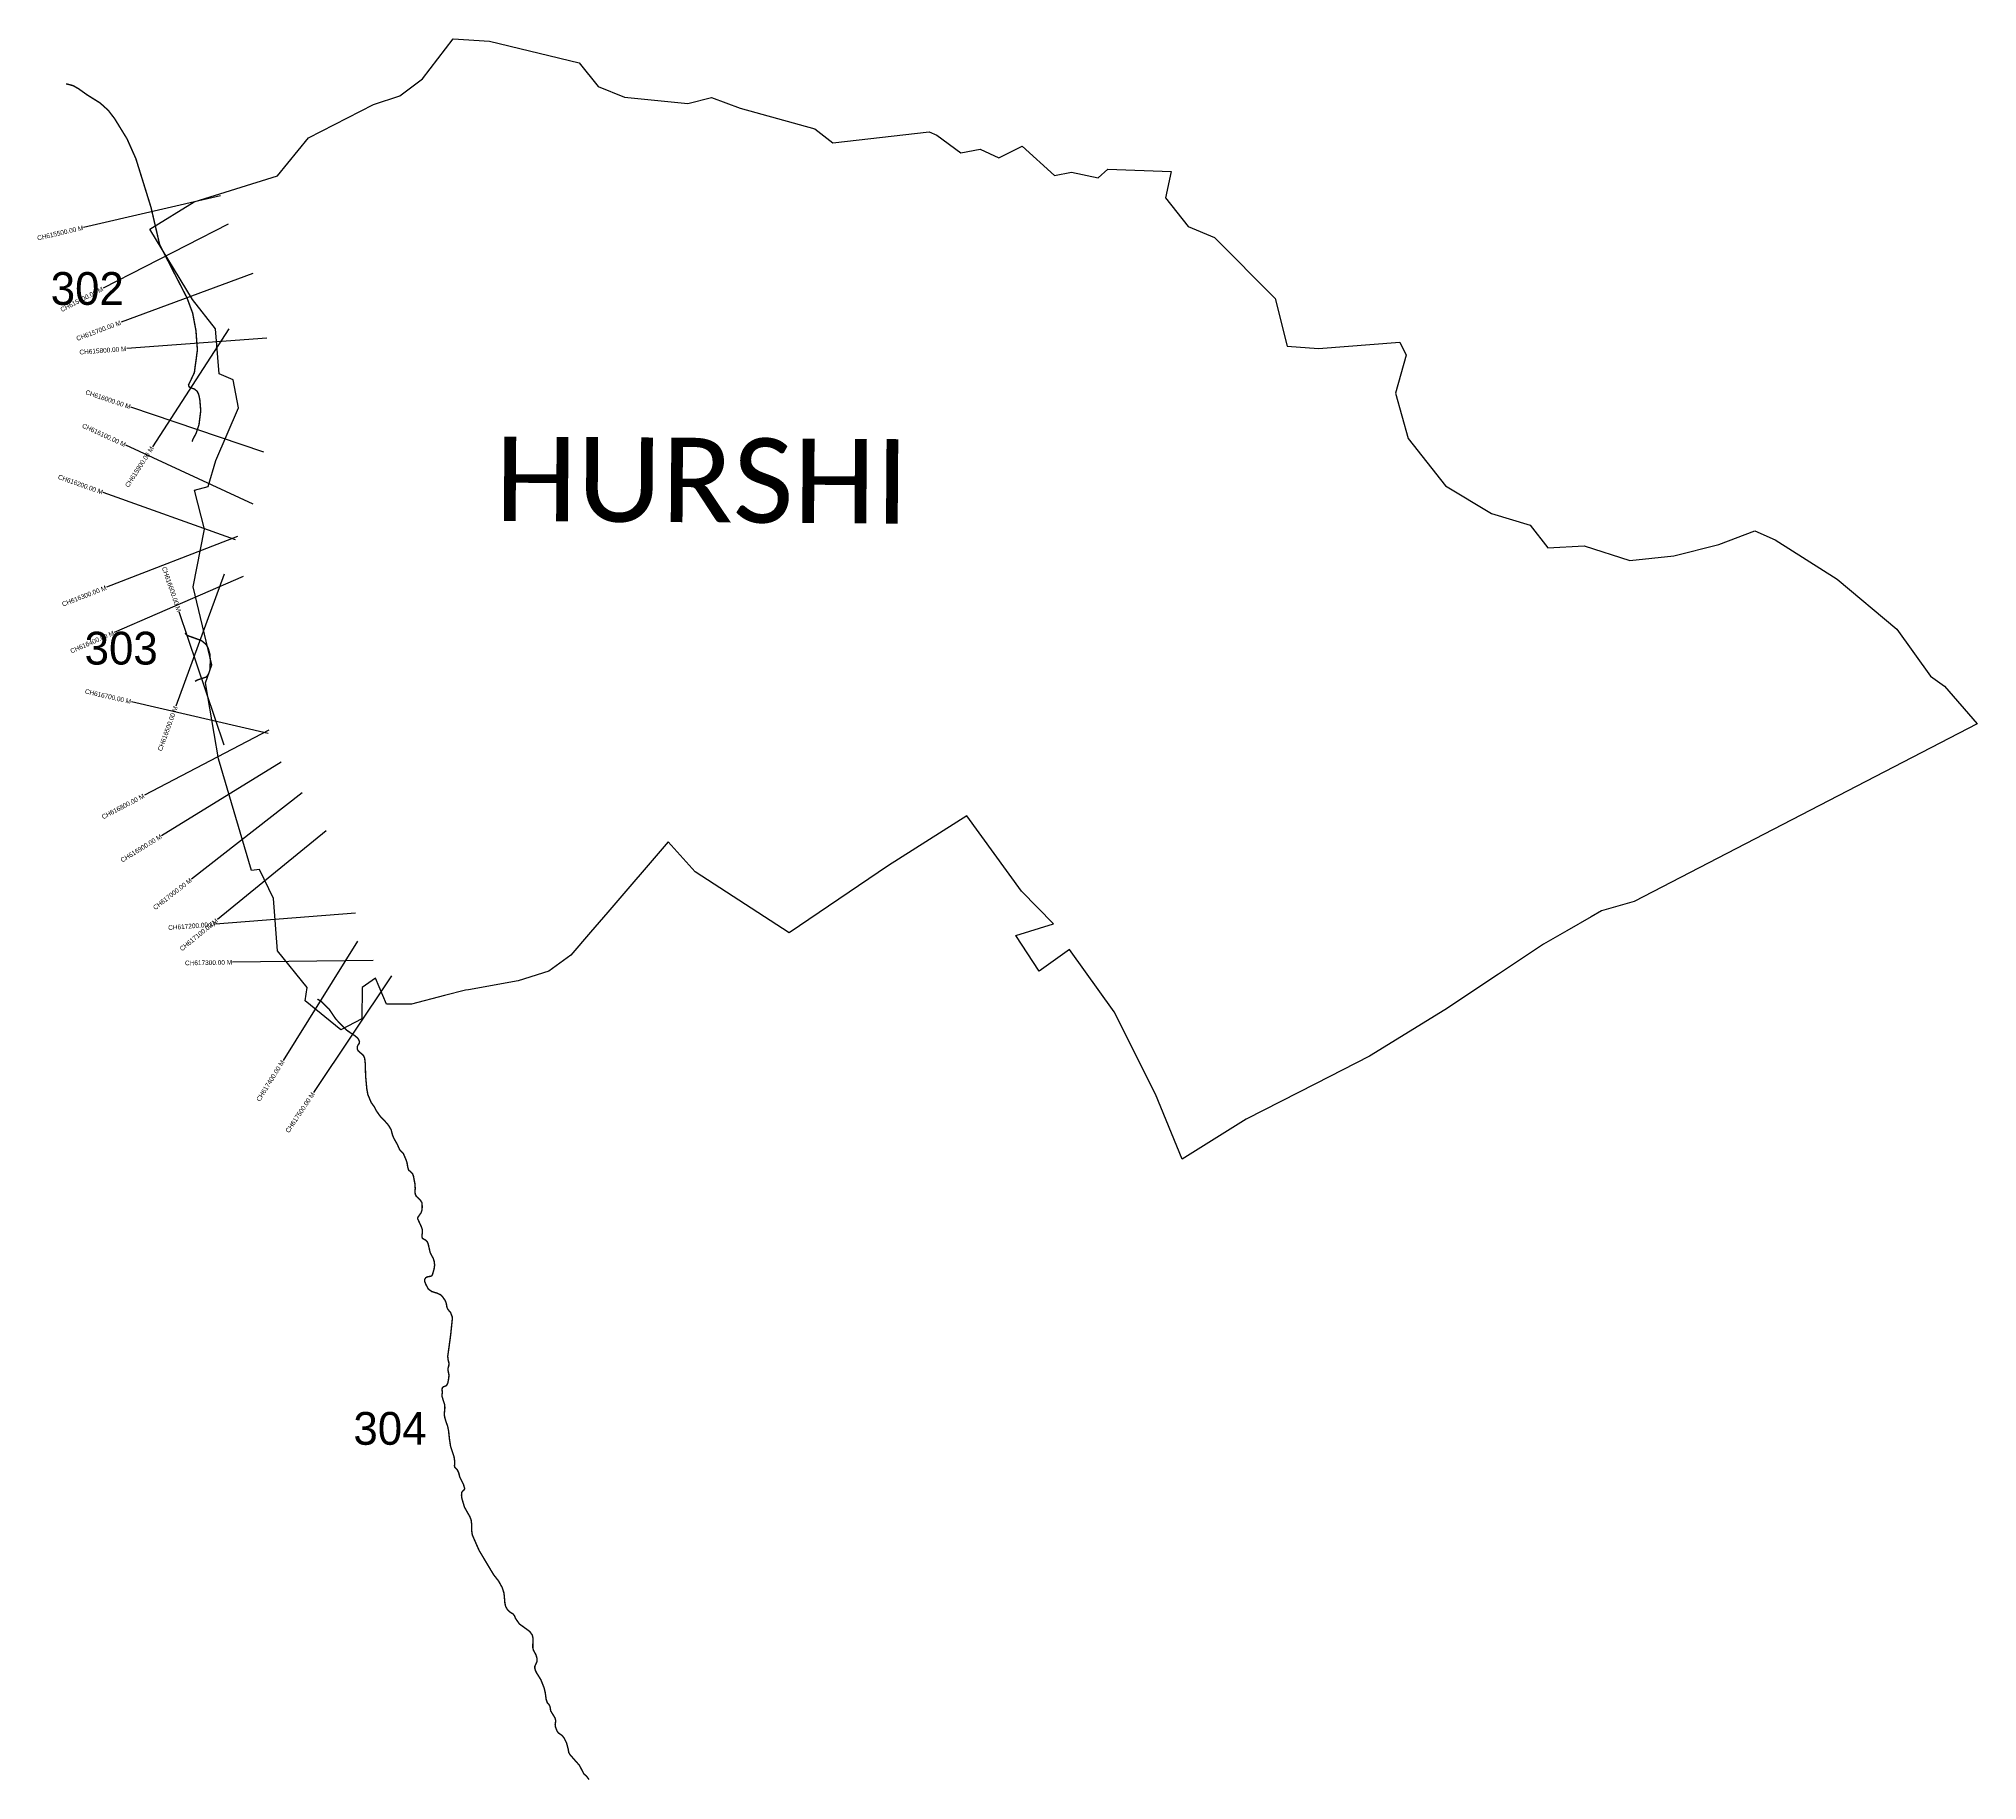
# Model space of a CAD drawing. Header units: metres. Extents: x 322726 to 326866, y 1819116 to 1822835.
import ezdxf
from ezdxf.enums import TextEntityAlignment as Align

# ---------------------------------------------------------------- set-up
doc = ezdxf.new("R2010")
doc.units = ezdxf.units.M
for name, color, linetype in [('CS', 134, 'Continuous'), ('CSMark', 6, 'Continuous'), ('NATURALLY PROTECTED', 3, 'Continuous'), ('VILLAGE NAME', 250, 'Continuous')]:
    doc.layers.add(name, color=color, linetype=linetype)

msp = doc.modelspace()

# ---------------------------------------------------------------- linework, layer by layer
at = {"color": 6}
msp.add_lwpolyline([(322963.7, 1822428.4), (323057.9, 1822486.9), (323236.4, 1822542.1), (323302.5, 1822623.5), (323440.9, 1822694.1), (323497.4, 1822713.1), (323546, 1822749.2), (323611.6, 1822834.8), (323688.9, 1822829.4), (323880.6, 1822783.7), (323921, 1822733.2), (323977, 1822710), (324112.8, 1822696.3), (324162.9, 1822709.3), (324224.2, 1822686.3), (324383.8, 1822642.2), (324421.9, 1822612.6), (324628.2, 1822636.4), (324644.2, 1822628.7), (324695.8, 1822591.5), (324736.5, 1822599), (324776.9, 1822580.7), (324826.2, 1822605.7), (324895.8, 1822542.5), (324931.5, 1822550.1), (324988.5, 1822538.1), (325009.4, 1822556.1), (325145, 1822551.5), (325132.3, 1822495.4), (325180.8, 1822433.8), (325237.4, 1822410.3), (325366.7, 1822280), (325392.1, 1822178.2), (325459.2, 1822173.7), (325633.3, 1822187.2), (325646.5, 1822159.4), (325623.9, 1822078.1), (325651, 1821981), (325730.8, 1821879.8), (325828.5, 1821821.1), (325911.2, 1821796.1), (325949.4, 1821747.6), (326026.9, 1821752.1), (326124, 1821720.9), (326218.1, 1821730.9), (326314.2, 1821754.8), (326391.3, 1821784.1), (326434.5, 1821764.4), (326566.8, 1821681), (326694.1, 1821573.8), (326766.1, 1821473.9), (326796.1, 1821452.3), (326866, 1821371.5), (326133.1, 1820992.3), (326063.9, 1820972.4), (326041.6, 1820959.7), (325989.6, 1820929.9), (325940.1, 1820901), (325843.6, 1820836.9), (325728.8, 1820760.7), (325568.3, 1820662), (325453.1, 1820603.1), (325304.7, 1820527.3), (325168.5, 1820441.9), (325111, 1820580.9), (325023.2, 1820756.5), (324927.8, 1820890.1), (324863, 1820843.9), (324812.8, 1820919.8), (324893.5, 1820945), (324825.1, 1821014.3), (324708.5, 1821175.4), (324541.2, 1821069.2), (324329.2, 1820925.4), (324127.9, 1821055.5), (324070.5, 1821119.8), (323941.3, 1820969.7), (323904.8, 1820927.2), (323862.6, 1820878.1), (323815.4, 1820843.6), (323750.1, 1820823.2), (323643.9, 1820803.9), (323637.8, 1820802.8), (323592.8, 1820791.3), (323522.5, 1820773.3), (323468.9, 1820773.3), (323445.8, 1820828.7), (323417.3, 1820809), (323416.3, 1820741.7), (323371.6, 1820718.2), (323295.2, 1820780.6), (323299.8, 1820808.4), (323236, 1820886.7), (323227.4, 1820999), (323198, 1821061), (323180.4, 1821058.7), (323110.1, 1821297.4), (323082.3, 1821459.4), (323095.7, 1821498.1), (323056.1, 1821664.2), (323080.3, 1821787.4), (323059.2, 1821870.5), (323088, 1821878.5), (323104.2, 1821934.1), (323153.2, 1822046.3), (323141.8, 1822106.7), (323111.9, 1822119), (323103.7, 1822215.7), (323054.6, 1822277.8), (322963.7, 1822428.4)], dxfattribs=at)
at = {"layer": 'CS'}
for p, q in [((323114.4, 1822499.2), (322822.1, 1822431.7)), ((323130.6, 1822438.9), (322863.8, 1822301.9)), ((323183.5, 1822333.6), (322902.2, 1822229.3)), ((323132, 1822215.5), (322969.1, 1821963.6)), ((323213.6, 1822195.6), (322914.5, 1822173.1)), ((323207.1, 1821952.2), (322922.9, 1822048.1)), ((323184.4, 1821841.2), (322912.1, 1821967)), ((323146.2, 1821764.8), (322863.7, 1821865.8)), ((323151, 1821771.7), (322871.2, 1821663.4)), ((323162.7, 1821686.4), (322887.4, 1821567)), ((323122, 1821691.6), (323019.3, 1821409.7)), ((323122, 1821326.4), (323026.3, 1821610.7)), ((323216.6, 1821351.4), (322924.2, 1821418.8)), ((323217.6, 1821358.3), (322951.8, 1821219.3)), ((323244.2, 1821290.2), (322988.7, 1821132.9)), ((323288.9, 1821224.5), (323052.3, 1821040.1)), ((323340.2, 1821143.5), (323107.8, 1820953.8)), ((323403.1, 1820967.2), (323104, 1820944.1)), ((323406.7, 1820907.6), (323248, 1820653)), ((323440.2, 1820866.6), (323140.2, 1820862.5)), ((323479.9, 1820833.7), (323313, 1820584.5))]:
    msp.add_line(p, q, dxfattribs=at)
at = {"layer": 'NATURALLY PROTECTED', "const_width": 3, "flags": 128}
for points in [[(322784.8, 1822738.7), (322799.8, 1822734.7), (322811.6, 1822727.9), (322829.5, 1822715.1), (322857.5, 1822697.6), (322874.7, 1822682), (322888.3, 1822664.3), (322914.9, 1822621), (322933.7, 1822578.8), (322948.4, 1822531.6), (322966.1, 1822474.6), (322984.5, 1822395.2), (323015.2, 1822335.3), (323042.9, 1822281.5), (323055, 1822248.9), (323062, 1822211.7), (323065.1, 1822170.4), (323062.9, 1822153.5), (323061.6, 1822143.7), (323060.3, 1822134.6), (323058.7, 1822122), (323055.6, 1822115.5), (323051.6, 1822106.9), (323048.5, 1822100.4), (323046.2, 1822095.6), (323047.1, 1822091.8), (323050.9, 1822089.4), (323059.2, 1822086.6), (323064.8, 1822081.7), (323067.9, 1822075.2), (323070.2, 1822064.8), (323072.3, 1822040.4), (323068.5, 1822010.6), (323062.1, 1821991.6), (323055, 1821978.5), (323054, 1821974.3)], [(323038.7, 1821566.1), (323042.8, 1821560.8), (323057.8, 1821555.4), (323073.7, 1821549.6), (323083.4, 1821541.7), (323087.9, 1821534.1), (323091.6, 1821521.5), (323092.8, 1821505.8), (323091.7, 1821486.4), (323088.5, 1821477.2), (323084.1, 1821471.8), (323073.2, 1821468.2), (323064.9, 1821465.4), (323060.1, 1821462.5)], [(323321.4, 1820784), (323329.2, 1820779.1), (323346.1, 1820762.9), (323361.1, 1820740.8), (323374.5, 1820727.2), (323384.4, 1820717.2), (323396.5, 1820709), (323402.4, 1820704.9), (323407.8, 1820700.2), (323409.8, 1820696.7), (323411.2, 1820693.3), (323410.5, 1820688.9), (323408, 1820685.7), (323406.7, 1820682.5), (323406.7, 1820677.3), (323408.1, 1820673.8), (323413.6, 1820669), (323419.6, 1820663.8), (323422.3, 1820657.8), (323423.5, 1820647.7), (323424.1, 1820629.5), (323424.4, 1820619.3), (323425.6, 1820606.4), (323426.8, 1820593), (323429, 1820580.4), (323436.1, 1820563.4), (323443.3, 1820553.3), (323447.3, 1820545.4), (323455.4, 1820533.9), (323464.5, 1820524.6), (323473.2, 1820514.5), (323478.7, 1820505.4), (323481.9, 1820493.3), (323484.7, 1820486.7), (323492.1, 1820473.5), (323497, 1820462.5), (323505, 1820454.1), (323510.7, 1820440.8), (323512.9, 1820433.9), (323514.4, 1820424.9), (323516.2, 1820418.9), (323519.6, 1820415.8), (323524.5, 1820411.4), (323526.5, 1820406), (323528, 1820397.8), (323529.7, 1820389.3), (323530.3, 1820379.5), (323529.7, 1820372.9), (323530.4, 1820367.4), (323532.7, 1820362.7), (323536.9, 1820358.7), (323541.4, 1820354.3), (323544.5, 1820349.3), (323545.2, 1820342.1), (323544.9, 1820333.7), (323542.8, 1820327.5), (323538.7, 1820321.9), (323536.1, 1820318.3), (323535.5, 1820315), (323539.9, 1820305.3), (323543.4, 1820297.8), (323545.3, 1820291.9), (323545.6, 1820286.8), (323544.7, 1820278.7), (323544.7, 1820276.1), (323545.6, 1820273.1), (323550.1, 1820270.5), (323552.9, 1820268.9), (323555.8, 1820266.1), (323557.9, 1820261.2), (323560.1, 1820251.9), (323562.1, 1820243.1), (323564.2, 1820238.5), (323568.6, 1820230.6), (323570.8, 1820223.8), (323571.7, 1820215.9), (323570.6, 1820208), (323567.8, 1820197.8), (323566.4, 1820194.2), (323564.3, 1820192.3), (323561.2, 1820191.7), (323555.2, 1820190.5), (323552.7, 1820188.7), (323550.7, 1820185.7), (323550.3, 1820181.6), (323553, 1820174.6), (323558.4, 1820164.6), (323565.7, 1820159.4), (323577.6, 1820155.8), (323584.1, 1820152.6), (323589.1, 1820147.6), (323594.4, 1820140), (323596.5, 1820134.5), (323598.1, 1820125.6), (323600.6, 1820120.6), (323605.7, 1820114.9), (323607.2, 1820110.9), (323609.2, 1820105.7), (323609.5, 1820101), (323607.9, 1820085.3), (323606.1, 1820067.7), (323602.7, 1820042.7), (323600.5, 1820026.7), (323599.7, 1820021.3), (323600.4, 1820014.1), (323602.4, 1820006.2), (323602, 1820001.4), (323600.2, 1819994.9), (323600.1, 1819992.7), (323600.7, 1819989.5), (323601.6, 1819985), (323602.4, 1819980.7), (323601.8, 1819974.2), (323600, 1819964.5), (323598, 1819960), (323595.6, 1819957.8), (323590.9, 1819956.3), (323588.6, 1819954.4), (323587.5, 1819951), (323588.1, 1819944.5), (323587.4, 1819936.1), (323589.8, 1819928.2), (323591.6, 1819922.5), (323593.3, 1819917.2), (323593.6, 1819910.8), (323592.8, 1819902.5), (323592.3, 1819896.9), (323593.3, 1819891), (323596, 1819881.3), (323599.5, 1819872.1), (323601.6, 1819861.4), (323603.4, 1819844.6), (323605.8, 1819828.8), (323608.8, 1819819.8), (323613.2, 1819806.4), (323614.8, 1819795.3), (323614.8, 1819791.7), (323614, 1819787.4), (323614.7, 1819784.4), (323619.6, 1819779.4), (323623, 1819772.9), (323625.3, 1819763.7), (323629.6, 1819755), (323633.4, 1819747.2), (323635.1, 1819741.3), (323635.9, 1819738.6), (323635.1, 1819736.2), (323633.5, 1819735), (323631.7, 1819733.5), (323629.5, 1819729.9), (323629.1, 1819724.5), (323630.1, 1819716.8), (323631.7, 1819711.5), (323635.5, 1819699), (323641.7, 1819687.9), (323646.7, 1819679.1), (323649.6, 1819672), (323651, 1819661.2), (323651, 1819648.3), (323652.1, 1819640), (323657.2, 1819628.2), (323662.1, 1819617), (323666.8, 1819606.4), (323675.7, 1819591.5), (323682.5, 1819580.1), (323692.4, 1819563.5), (323697.8, 1819554.6), (323708.5, 1819541), (323716.1, 1819527.1), (323719.9, 1819515.2), (323721.1, 1819502), (323721.8, 1819494), (323723.3, 1819487.1), (323727.2, 1819480.3), (323732.3, 1819475.1), (323739.4, 1819470.7), (323742.2, 1819467.1), (323744.5, 1819461.4), (323752.8, 1819449.5), (323764.5, 1819441), (323774.6, 1819433.7), (323780.2, 1819426.1), (323781.7, 1819419.6), (323781.6, 1819411), (323781.4, 1819398.8), (323782.9, 1819393.1), (323788.2, 1819383.5), (323790.6, 1819375.3), (323790.1, 1819368.7), (323787.6, 1819363.2), (323785.8, 1819359.4), (323785.6, 1819355.3), (323787, 1819350.1), (323790.1, 1819344), (323798.6, 1819330.5), (323805.3, 1819313.7), (323807.9, 1819303.2), (323810, 1819288.3), (323812.3, 1819281.4), (323815.9, 1819277.4), (323818.1, 1819273.3), (323819.7, 1819263.6), (323824, 1819256.7), (323828.7, 1819249), (323830, 1819244.5), (323830.1, 1819240.6), (323829.1, 1819235.2), (323829.9, 1819229.4), (323832.9, 1819221.3), (323836.1, 1819216.8), (323840.4, 1819213.8), (323844, 1819211.4), (323848.3, 1819205.9), (323853.5, 1819195.2), (323856.8, 1819183), (323858.1, 1819175.2), (323860.5, 1819170.8), (323871.7, 1819158), (323880.6, 1819148.1), (323884.9, 1819140), (323887.4, 1819135.3), (323890.6, 1819129.2), (323896, 1819124.6), (323901.5, 1819117.3)]]:
    msp.add_lwpolyline(points, dxfattribs=at)

# ---------------------------------------------------------------- texts
at = {"char_height": 70, "attachment_point": 1}
for s, insert in [('302', (322751.9, 1822336.5)), ('303', (322824.3, 1821568.4)), ('304', (323398.3, 1819902.2))]:
    msp.add_mtext_dynamic_manual_height_columns(s, width=95.172, gutter_width=1, heights=[0], dxfattribs=dict(at, insert=insert))
at = {"layer": 'CSMark'}
for s, rotation, p in [('CH615500.00 M', 13.0005, (322821.1, 1822431.5)), ('CH615600.00 M', 27.1824, (322862.9, 1822301.4)), ('CH615700.00 M', 20.3353, (322901.3, 1822229)), ('CH615800.00 M', 4.3193, (322913.5, 1822173)), ('CH616000.00 M', 341.3523, (322921.9, 1822048.4)), ('CH616100.00 M', 335.2111, (322911.2, 1821967.4)), ('CH615900.00 M', 57.1143, (322968.6, 1821962.8)), ('CH616200.00 M', 340.3348, (322862.8, 1821866.1)), ('CH616600.00 M', 288.5984, (323026, 1821611.6)), ('CH616300.00 M', 21.1614, (322870.3, 1821663)), ('CH616400.00 M', 23.4397, (322886.5, 1821566.6)), ('CH616700.00 M', 347.0013, (322923.3, 1821419.1)), ('CH616500.00 M', 69.9747, (323018.9, 1821408.8)), ('CH616800.00 M', 27.6052, (322950.9, 1821218.8)), ('CH616900.00 M', 31.6269, (322987.9, 1821132.4)), ('CH617000.00 M', 37.9241, (323051.5, 1821039.5)), ('CH617200.00 M', 4.404, (323103, 1820944)), ('CH617100.00 M', 39.2189, (323107, 1820953.2)), ('CH617300.00 M', 0.78, (323139.2, 1820862.5)), ('CH617400.00 M', 58.074, (323247.5, 1820652.2)), ('CH617500.00 M', 56.1896, (323312.4, 1820583.6))]:
    msp.add_text(s, height=10, rotation=rotation, dxfattribs=at).set_placement(p, align=Align.MIDDLE_RIGHT)
at = {"layer": 'VILLAGE NAME', "insert": (323701.6, 1821985.5), "char_height": 180.345, "attachment_point": 1, "rotation": 359.6139}
msp.add_mtext_dynamic_manual_height_columns('{\\fCalibri|b0|i0|c0|p34;HURSHI}', width=1779.605, gutter_width=901.7, heights=[0], dxfattribs=at)

doc.saveas('drawing.dxf')
